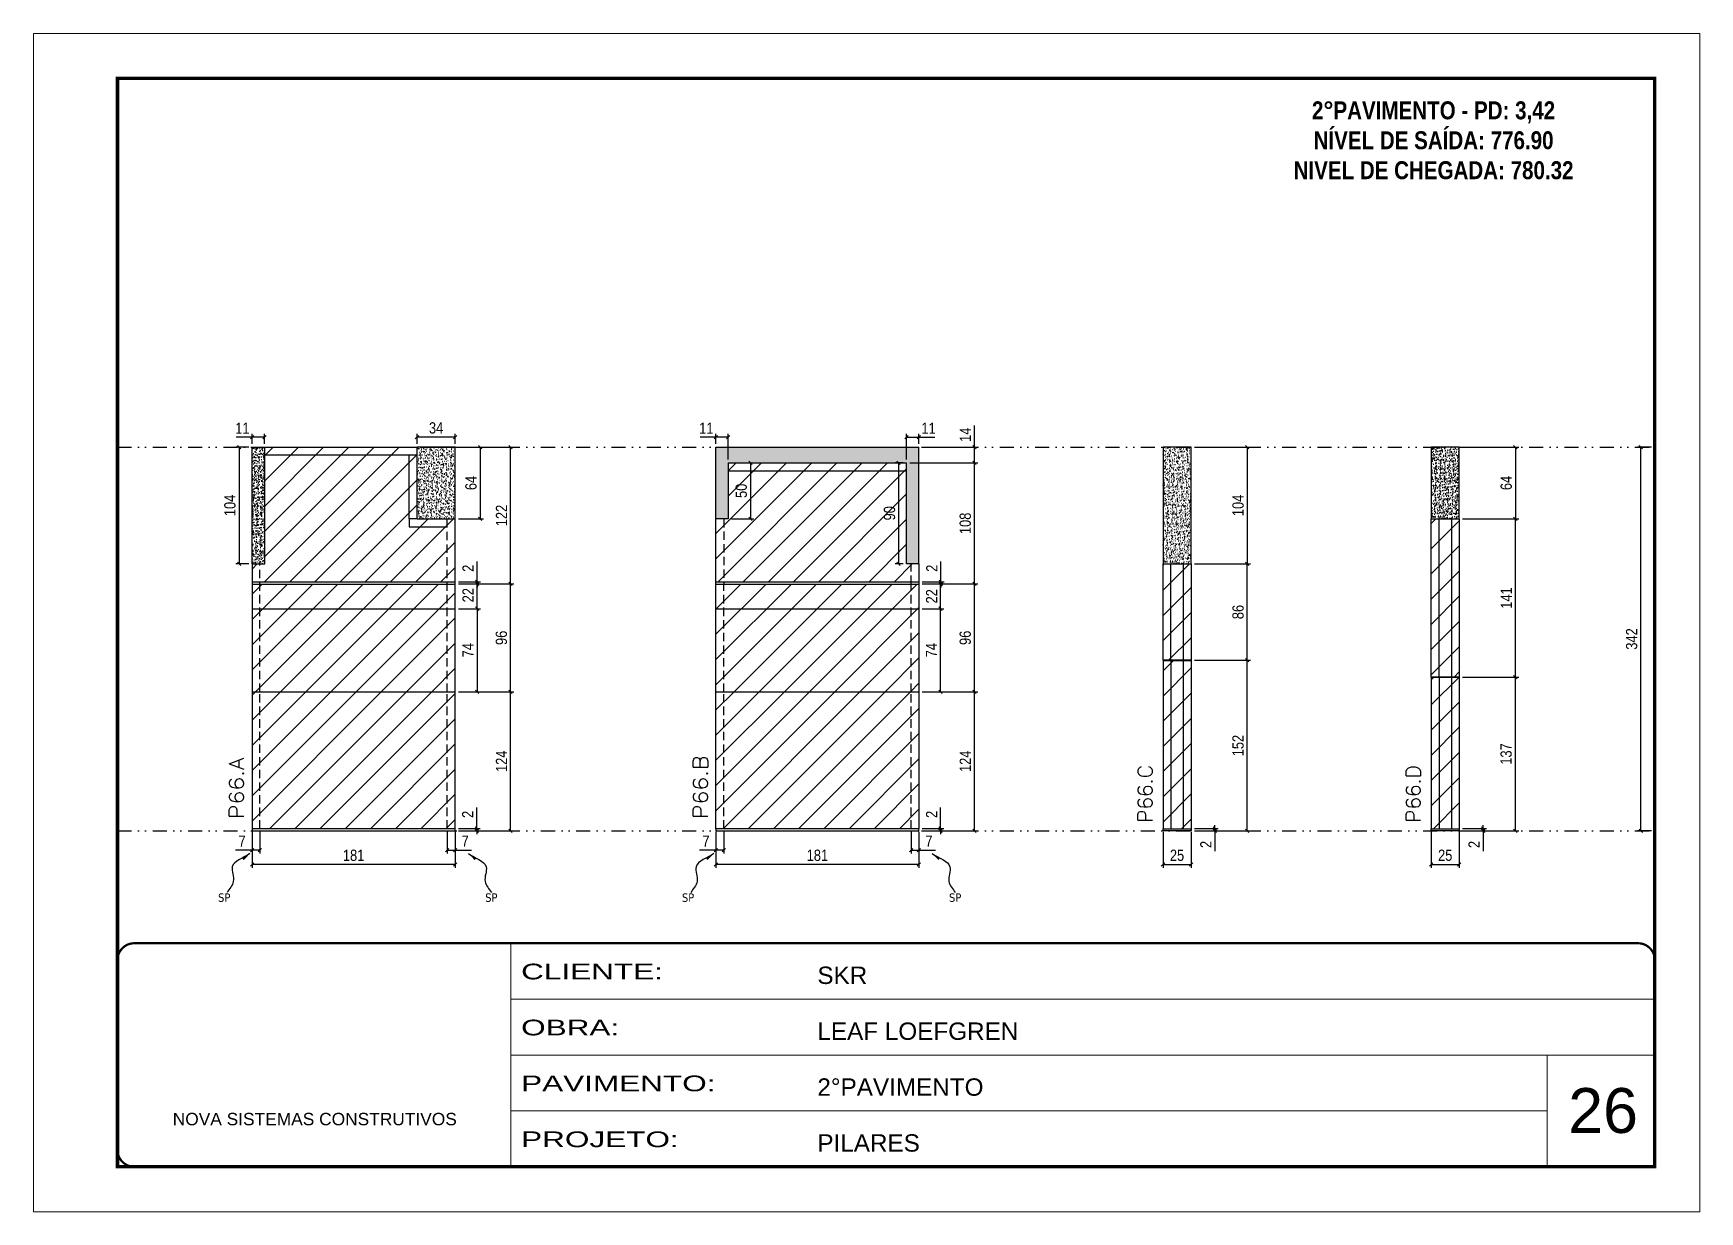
# Model space of a CAD drawing. Extents: x 14400 to 27878, y -21631 to 6985.
# Drawn here: x 16012 to 17497, y -957 to 93 of the extents above; entities that cross this region are included whole.
import ezdxf

# ---------------------------------------------------------------- set-up
doc = ezdxf.new("R2010")
doc.units = 0
for name, pattern in [('CONTINUO', [0]), ('DASHED', [0.75, 0.5, -0.25]), ('DIVIDE2', [0.625, 0.25, -0.125, 0, -0.125, 0, -0.125]), ('HIDDEN', [0.375, 0.25, -0.125])]:
    doc.linetypes.add(name, pattern=pattern)
for name, color, linetype, lineweight in [('CARIMBO', 255, 'Continuous', 9), ('Folhas', 255, 'Continuous', 9), ('Hachura', 251, 'Continuous', 9), ('SARRAFO DE PRESSAO', 251, 'DASHED', 9), ('Texto Seção', 7, 'Continuous', 15)]:
    doc.layers.add(name, color=color, linetype=linetype, lineweight=lineweight)
for name, color, linetype in [('COTA', 241, 'Continuous'), ('NOMENCLATURA', 7, 'Continuous'), ('Nível', 160, 'Continuous'), ('Painéis', 200, 'Continuous'), ('SARR_2.2x7', 40, 'Continuous'), ('Sarrafo de Pressão', 42, 'HIDDEN'), ('texto', 7, 'Continuous')]:
    doc.layers.add(name, color=color, linetype=linetype)
doc.styles.add('ARIAL', font='arial.ttf')
doc.styles.add('COTA TECNICA', font='techl___.ttf', dxfattribs={"height": 10})
doc.styles.add('COTA TECNICA-50', font='techl___.ttf', dxfattribs={"height": 10})
doc.styles.add('REGUA-120', font='ROMANS.shx', dxfattribs={"height": 15})
doc.styles.add('ROMANC', font='techb___.ttf', dxfattribs={"height": 2.5})
doc.styles.get("Standard").update_dxf_attribs({"font": 'arial.ttf'})
doc.styles.add('Tecnologia', font='')
doc.styles.get('Tecnologia').set_extended_font_data('Forgotten Futurist')
doc.dimstyles.new('COTA PAINEL-50', dxfattribs={"dimtxt": 10, "dimasz": 3, "dimexe": 3, "dimexo": 3, "dimgap": 3, "dimtad": 1, "dimdec": 1, "dimzin": 12, "dimdsep": 46, "dimtxsty": 'COTA TECNICA-50', "dimblk1": 'OBLIQUE', "dimblk2": 'OBLIQUE', "dimsah": 1, "dimcen": 0.9, "dimclrd": 4, "dimclre": 4, "dimclrt": 240, "dimadec": 1, "dimazin": 3, "dimtfac": 1, "dimtdec": 1, "dimtmove": 0, "dimatfit": 3, "dimfxl": 1, "dimtolj": 1, "dimtzin": 12, "dimarcsym": 0})
doc.dimstyles.new('PAINEL', dxfattribs={"dimtxt": 10, "dimasz": 3, "dimexe": 3, "dimexo": 3, "dimgap": 3, "dimtad": 1, "dimdec": 1, "dimzin": 12, "dimdsep": 46, "dimtxsty": 'COTA TECNICA', "dimblk1": 'OBLIQUE', "dimblk2": 'OBLIQUE', "dimsah": 1, "dimcen": 0.9, "dimclrd": 4, "dimclre": 4, "dimclrt": 240, "dimadec": 1, "dimazin": 3, "dimtfac": 1, "dimtdec": 1, "dimtmove": 0, "dimatfit": 3, "dimfxl": 1, "dimtolj": 1, "dimtzin": 12, "dimarcsym": 0})
doc.dimstyles.get("Standard").update_dxf_attribs({"dimtxt": 0.18, "dimasz": 0.18, "dimexe": 0.18, "dimexo": 0.0625, "dimgap": 0.09, "dimtad": 0, "dimtih": 1, "dimtoh": 1, "dimdec": 4, "dimzin": 0, "dimdsep": 46, "dimtxsty": 'Standard', "dimcen": 0.09, "dimadec": 0, "dimazin": 0, "dimtfac": 1, "dimtdec": 4, "dimtofl": 0, "dimtmove": 0, "dimatfit": 3, "dimfxl": 1, "dimtolj": 1, "dimtzin": 0, "dimarcsym": 0})
pattern_1 = [(45, (-3183.5, 0), (-11.22532, 11.22532), [])]
pattern_2 = [(50, (0, 2), (5.4655401, -0.4781726), [0.5715, -6.2865]), (355, (0, 2), (-1.0573026, 5.7317054), [0.4572, -5.0292175]), (100.451445, (0.4555, 1.96), (4.4082374, 5.2535326), [0.4857003, -5.3427073]), (46.1842, (0, 3.524), (8.1323712, -1.2612698), [0.85725, -9.42975]), (96.63556, (0.678, 3.419), (7.122124, 7.4227837), [0.7285507, -8.0140682]), (351.18415, (0, 3.524), (7.122124, 7.4227837), [0.685799, -7.543792]), (21, (0.762, 3.143), (4.5484317, -3.067956), [0.5715, -6.2865]), (326, (0.762, 3.143), (1.8540609, 5.525639), [0.4572, -5.0292]), (71.451445, (1.141, 2.8873), (6.4024926, 2.457683), [0.4857003, -5.3426981]), (37.5, (0, 2), (0.0926581, 2.53665117), [0, -4.96824, 0, -5.1054, 0, -5.04825]), (7.5, (0, 2), (2.00458988, 3.00541724), [0, -2.91084, 0, -4.85394, 0, -1.92405]), (327.5, (-1.6993, 2), (4.06771786, -0.17186232), [0, -1.905, 0, -5.9436, 0, -7.8867]), (317.5, (-2.4613, 2), (4.44387544, 0.7627947), [0, -2.4765, 0, -3.94716, 0, -5.6007])]

msp = doc.modelspace()

# ---------------------------------------------------------------- texts
at = {"layer": 'CARIMBO', "style": 'ARIAL'}
msp.add_text('26', height=40, dxfattribs=at).set_placement((17379.83, -886.58))
at = {"layer": 'NOMENCLATURA', "color": 2, "insert": (17259.81, 59.34), "char_height": 16, "attachment_point": 2, "style": 'ROMANC'}
msp.add_mtext_dynamic_manual_height_columns('\\P2°PAVIMENTO - PD: 3,42\\PNÍVEL DE SAÍDA: 776.90\\PNIVEL DE CHEGADA: 780.32', width=432.3511, gutter_width=1, heights=[0], dxfattribs=at)
at = {"layer": 'texto', "color": 0, "char_height": 7.5, "attachment_point": 5}
for insert in [(16182.11, -676.93), (16420.13, -676.93), (16595.44, -676.93), (16833.46, -676.93)]:
    msp.add_mtext('{\\fTahoma|b0|i0|c0|p34;\\C4;SP}', dxfattribs=dict(at, insert=insert))
at = {"layer": 'Texto Seção', "style": 'REGUA-120', "width": 1.1}
for s, p in [('P66.A', (16199.64, -606.68)), ('P66.B', (16612.97, -606.68))]:
    msp.add_text(s, height=13, rotation=90, dxfattribs=at).set_placement(p)
at = {"layer": 'Texto Seção', "char_height": 13, "width": 370.6998, "attachment_point": 7, "rotation": 90, "style": 'REGUA-120'}
for s, insert in [('P66.C', (17009.29, -610.03)), ('P66.D', (17248.29, -610.03))]:
    msp.add_mtext(s, dxfattribs=dict(at, insert=insert))

# ---------------------------------------------------------------- blocks, each defined once
blk = doc.blocks.new('9999999999')
at = {"color": 30, "linetype": 'CONTINUO'}
for p, q in [((98564.6, 34230.2), (98564.6, 34429.4)), ((98564.6, 34379.6), (99584, 34379.6)), ((98564.6, 34329.8), (99488, 34329.8)), ((99584, 34329.8), (99488, 34329.8)), ((99488, 34329.8), (99488, 34230.2)), ((98564.6, 34280), (99488, 34280))]:
    blk.add_line(p, q, dxfattribs=at)
at = {"color": 30, "linetype": 'CONTINUO', "const_width": 2}
blk.add_lwpolyline([(99584, 34230.2), (99584, 34414.4, 0.414214), (99569, 34429.4), (98229, 34429.4, 0.414214), (98214, 34414.4), (98214, 34245.2, 0.414214), (98229, 34230.2), (99584, 34230.2)], format="xyb", dxfattribs=at)
at = {"layer": 'Folhas'}
blk.add_lwpolyline([(98139, 34190.2), (99624, 34190.2), (99624, 35240.2), (98139, 35240.2)], close=True, dxfattribs=at)
at = {"layer": 'Folhas', "color": 30, "const_width": 3}
blk.add_lwpolyline([(98214, 34230.2), (99584, 34230.2), (99584, 35200.2), (98214, 35200.2)], close=True, dxfattribs=at)
at = {"color": 7, "linetype": 'Continuous', "ltscale": 5, "style": 'ARIAL'}
for s, height, p in [('SKR', 15.48, (98837.7, 34393.1)), ('LEAF LOEFGREN', 15.483, (98837.7, 34343.3)), ('2°PAVIMENTO', 15.483, (98837.7, 34293.5)), ('NOVA SISTEMAS CONSTRUTIVOS', 11.059, (98263.2, 34267.2)), ('PILARES', 15.48, (98837.7, 34243.7))]:
    blk.add_text(s, height=height, dxfattribs=at).set_placement(p)
at = {"layer": 'Folhas', "color": 7, "style": 'Tecnologia', "width": 1.5}
for s, p in [('CLIENTE:', (98573.7, 34397.2)), ('OBRA:', (98573.7, 34347.3)), ('PAVIMENTO:', (98573.7, 34297.5)), ('PROJETO:', (98573.7, 34247.7))]:
    blk.add_text(s, height=14, dxfattribs=at).set_placement(p)
blk = doc.blocks.new('_Oblique')
at = {"color": 0, "linetype": 'ByBlock', "lineweight": -2}
blk.add_line((-0.5, -0.5), (0.5, 0.5), dxfattribs=at)
blk = doc.blocks.new('*D976')
at = {"layer": 'COTA', "color": 4, "lineweight": -2, "transparency": 16777216}
for p, q in [((16206.9, -618.4), (16206.9, -650.3)), ((16387.9, -618.4), (16387.9, -650.3)), ((16387.9, -647.3), (16206.9, -647.3))]:
    blk.add_line(p, q, dxfattribs=at)
at = {"layer": 'Defpoints', "color": 0, "transparency": 16777216}
for p in [(16206.9, -615.4), (16387.9, -615.4), (16206.9, -647.3)]:
    blk.add_point(p, dxfattribs=at)
at = {"layer": 'COTA', "color": 4, "lineweight": -2, "transparency": 16777216, "xscale": 3, "yscale": 3, "zscale": 3, "rotation": 180}
blk.add_blockref('_Oblique', (16206.9, -647.3), dxfattribs=at)
at = {"layer": 'COTA', "color": 4, "lineweight": -2, "transparency": 16777216, "xscale": 3, "yscale": 3, "zscale": 3}
blk.add_blockref('_Oblique', (16387.9, -647.3), dxfattribs=at)
at = {"layer": 'COTA', "color": 240, "transparency": 16777216, "insert": (16297.4, -639.2), "char_height": 10, "attachment_point": 5, "style": 'COTA TECNICA'}
blk.add_mtext('\\A1;181', dxfattribs=at)
blk = doc.blocks.new('*D977')
at = {"layer": 'COTA', "color": 4, "lineweight": -2, "transparency": 16777216}
for p, q in [((16380.9, -618.4), (16380.9, -637.7)), ((16387.9, -620.4), (16387.9, -637.7)), ((16380.9, -634.7), (16387.9, -634.7)), ((16387.9, -634.7), (16402.6, -634.7))]:
    blk.add_line(p, q, dxfattribs=at)
at = {"layer": 'Defpoints', "color": 0, "transparency": 16777216}
for p in [(16380.9, -615.4), (16387.9, -617.4), (16387.9, -634.7)]:
    blk.add_point(p, dxfattribs=at)
at = {"layer": 'COTA', "color": 4, "lineweight": -2, "transparency": 16777216, "xscale": 3, "yscale": 3, "zscale": 3, "rotation": 180}
blk.add_blockref('_Oblique', (16380.9, -634.7), dxfattribs=at)
at = {"layer": 'COTA', "color": 4, "lineweight": -2, "transparency": 16777216, "xscale": 3, "yscale": 3, "zscale": 3}
blk.add_blockref('_Oblique', (16387.9, -634.7), dxfattribs=at)
at = {"layer": 'COTA', "color": 240, "transparency": 16777216, "insert": (16396.8, -626.6), "char_height": 10, "attachment_point": 5, "style": 'COTA TECNICA-50'}
blk.add_mtext('\\A1;7', dxfattribs=at)
blk = doc.blocks.new('*D978')
at = {"layer": 'COTA', "color": 4, "lineweight": -2, "transparency": 16777216}
for p, q in [((16206.9, -620.4), (16206.9, -637.7)), ((16213.9, -618.4), (16213.9, -637.7)), ((16206.9, -634.7), (16192.2, -634.7)), ((16213.9, -634.7), (16206.9, -634.7))]:
    blk.add_line(p, q, dxfattribs=at)
at = {"layer": 'Defpoints', "color": 0, "transparency": 16777216}
for p in [(16206.9, -617.4), (16213.9, -615.4), (16206.9, -634.7)]:
    blk.add_point(p, dxfattribs=at)
at = {"layer": 'COTA', "color": 4, "lineweight": -2, "transparency": 16777216, "xscale": 3, "yscale": 3, "zscale": 3, "rotation": 180}
blk.add_blockref('_Oblique', (16206.9, -634.7), dxfattribs=at)
at = {"layer": 'COTA', "color": 4, "lineweight": -2, "transparency": 16777216, "xscale": 3, "yscale": 3, "zscale": 3}
blk.add_blockref('_Oblique', (16213.9, -634.7), dxfattribs=at)
at = {"layer": 'COTA', "color": 240, "transparency": 16777216, "insert": (16198, -626.6), "char_height": 10, "attachment_point": 5, "style": 'COTA TECNICA-50'}
blk.add_mtext('\\A1;7', dxfattribs=at)
blk = doc.blocks.new('*D979')
at = {"layer": 'COTA', "color": 4, "lineweight": -2, "transparency": 16777216}
for p, q in [((16407.1, -615.4), (16407.1, -596.6)), ((16390.9, -615.4), (16410.1, -615.4)), ((16390.9, -617.4), (16410.1, -617.4)), ((16407.1, -617.4), (16407.1, -615.4)), ((16407.1, -617.4), (16407.1, -620.4))]:
    blk.add_line(p, q, dxfattribs=at)
at = {"layer": 'Defpoints', "color": 0, "transparency": 16777216}
for p in [(16387.9, -615.4), (16387.9, -617.4), (16407.1, -617.4)]:
    blk.add_point(p, dxfattribs=at)
at = {"layer": 'COTA', "color": 4, "lineweight": -2, "transparency": 16777216, "xscale": 3, "yscale": 3, "zscale": 3}
for p, rotation in [((16407.1, -615.4), 270), ((16407.1, -617.4), 90)]:
    blk.add_blockref('_Oblique', p, dxfattribs=dict(at, rotation=rotation))
at = {"layer": 'COTA', "color": 240, "transparency": 16777216, "insert": (16399.1, -602.7), "char_height": 10, "attachment_point": 5, "rotation": 90, "style": 'COTA TECNICA-50'}
blk.add_mtext('\\A1;2', dxfattribs=at)
blk = doc.blocks.new('*D1002')
at = {"layer": 'COTA', "color": 4, "linetype": 'ByBlock', "lineweight": -2, "transparency": 16777216}
for p, q in [((16390.9, -493.4), (16440.3, -493.4)), ((16437.3, -617.4), (16437.3, -493.4)), ((16390.9, -617.4), (16440.3, -617.4))]:
    blk.add_line(p, q, dxfattribs=at)
at = {"layer": 'Defpoints', "color": 0, "linetype": 'ByBlock', "transparency": 16777216}
for p in [(16387.9, -493.4), (16437.3, -493.4), (16387.9, -617.4)]:
    blk.add_point(p, dxfattribs=at)
at = {"layer": 'COTA', "color": 4, "linetype": 'ByBlock', "lineweight": -2, "transparency": 16777216, "xscale": 3, "yscale": 3, "zscale": 3}
for p, rotation in [((16437.3, -493.4), 90), ((16437.3, -617.4), 270)]:
    blk.add_blockref('_Oblique', p, dxfattribs=dict(at, rotation=rotation))
at = {"layer": 'COTA', "color": 240, "linetype": 'ByBlock', "transparency": 16777216, "insert": (16429.2, -555.4), "char_height": 10, "attachment_point": 5, "rotation": 90, "style": 'COTA TECNICA'}
blk.add_mtext('\\A1;124', dxfattribs=at)
blk = doc.blocks.new('*D1003')
at = {"layer": 'COTA', "color": 4, "linetype": 'ByBlock', "lineweight": -2, "transparency": 16777216}
for p, q in [((16390.9, -493.4), (16440.3, -493.4)), ((16437.3, -617.4), (16437.3, -493.4)), ((16390.9, -617.4), (16440.3, -617.4))]:
    blk.add_line(p, q, dxfattribs=at)
at = {"layer": 'Defpoints', "color": 0, "linetype": 'ByBlock', "transparency": 16777216}
for p in [(16387.9, -493.4), (16437.3, -493.4), (16387.9, -617.4)]:
    blk.add_point(p, dxfattribs=at)
at = {"layer": 'COTA', "color": 4, "linetype": 'ByBlock', "lineweight": -2, "transparency": 16777216, "xscale": 3, "yscale": 3, "zscale": 3}
for p, rotation in [((16437.3, -493.4), 90), ((16437.3, -617.4), 270)]:
    blk.add_blockref('_Oblique', p, dxfattribs=dict(at, rotation=rotation))
at = {"layer": 'COTA', "color": 240, "linetype": 'ByBlock', "transparency": 16777216, "insert": (16429.2, -555.4), "char_height": 10, "attachment_point": 5, "rotation": 90, "style": 'COTA TECNICA'}
blk.add_mtext('\\A1;124', dxfattribs=at)
blk = doc.blocks.new('*D980')
at = {"layer": 'COTA', "color": 4, "lineweight": -2, "transparency": 16777216}
for p, q in [((17018.7, -618.4), (17018.7, -650.3)), ((17043.7, -618.4), (17043.7, -650.3)), ((17018.7, -647.3), (17043.7, -647.3))]:
    blk.add_line(p, q, dxfattribs=at)
at = {"layer": 'Defpoints', "color": 0, "transparency": 16777216}
for p in [(17018.7, -615.4), (17043.7, -615.4), (17043.7, -647.3)]:
    blk.add_point(p, dxfattribs=at)
at = {"layer": 'COTA', "color": 4, "lineweight": -2, "transparency": 16777216, "xscale": 3, "yscale": 3, "zscale": 3, "rotation": 180}
blk.add_blockref('_Oblique', (17018.7, -647.3), dxfattribs=at)
at = {"layer": 'COTA', "color": 4, "lineweight": -2, "transparency": 16777216, "xscale": 3, "yscale": 3, "zscale": 3}
blk.add_blockref('_Oblique', (17043.7, -647.3), dxfattribs=at)
at = {"layer": 'COTA', "color": 240, "transparency": 16777216, "insert": (17031.2, -639.2), "char_height": 10, "attachment_point": 5, "style": 'COTA TECNICA'}
blk.add_mtext('\\A1;25', dxfattribs=at)
blk = doc.blocks.new('*D981')
at = {"layer": 'COTA', "color": 4, "lineweight": -2, "transparency": 16777216}
for p, q in [((17046.7, -615.4), (17067.9, -615.4)), ((17046.7, -617.4), (17067.9, -617.4)), ((17064.9, -615.4), (17064.9, -612.4)), ((17064.9, -615.4), (17064.9, -617.4)), ((17064.9, -617.4), (17064.9, -635.6))]:
    blk.add_line(p, q, dxfattribs=at)
at = {"layer": 'Defpoints', "color": 0, "transparency": 16777216}
for p in [(17043.7, -615.4), (17043.7, -617.4), (17064.9, -615.4)]:
    blk.add_point(p, dxfattribs=at)
at = {"layer": 'COTA', "color": 4, "lineweight": -2, "transparency": 16777216, "xscale": 3, "yscale": 3, "zscale": 3}
for p, rotation in [((17064.9, -615.4), 270), ((17064.9, -617.4), 90)]:
    blk.add_blockref('_Oblique', p, dxfattribs=dict(at, rotation=rotation))
at = {"layer": 'COTA', "color": 240, "transparency": 16777216, "insert": (17056.9, -629.5), "char_height": 10, "attachment_point": 5, "rotation": 90, "style": 'COTA TECNICA-50'}
blk.add_mtext('\\A1;2', dxfattribs=at)
blk = doc.blocks.new('*D1004')
at = {"layer": 'COTA', "color": 4, "linetype": 'ByBlock', "lineweight": -2, "transparency": 16777216}
for p, q in [((17046.7, -275.4), (17096.7, -275.4)), ((17093.7, -275.4), (17093.7, -379.4)), ((17046.7, -379.4), (17096.7, -379.4))]:
    blk.add_line(p, q, dxfattribs=at)
at = {"layer": 'Defpoints', "color": 0, "linetype": 'ByBlock', "transparency": 16777216}
for p in [(17043.7, -275.4), (17043.7, -379.4), (17093.7, -379.4)]:
    blk.add_point(p, dxfattribs=at)
at = {"layer": 'COTA', "color": 4, "linetype": 'ByBlock', "lineweight": -2, "transparency": 16777216, "xscale": 3, "yscale": 3, "zscale": 3}
for p, rotation in [((17093.7, -275.4), 90), ((17093.7, -379.4), 270)]:
    blk.add_blockref('_Oblique', p, dxfattribs=dict(at, rotation=rotation))
at = {"layer": 'COTA', "color": 240, "linetype": 'ByBlock', "transparency": 16777216, "insert": (17085.6, -327.4), "char_height": 10, "attachment_point": 5, "rotation": 90, "style": 'COTA TECNICA'}
blk.add_mtext('\\A1;104', dxfattribs=at)
blk = doc.blocks.new('*D982')
at = {"layer": 'COTA', "color": 4, "lineweight": -2, "transparency": 16777216}
for p, q in [((17046.7, -465.4), (17096.7, -465.4)), ((17093.7, -617.4), (17093.7, -465.4)), ((17046.7, -617.4), (17096.7, -617.4))]:
    blk.add_line(p, q, dxfattribs=at)
at = {"layer": 'Defpoints', "color": 0, "transparency": 16777216}
for p in [(17043.7, -465.4), (17093.7, -465.4), (17043.7, -617.4)]:
    blk.add_point(p, dxfattribs=at)
at = {"layer": 'COTA', "color": 4, "lineweight": -2, "transparency": 16777216, "xscale": 3, "yscale": 3, "zscale": 3}
for p, rotation in [((17093.7, -465.4), 90), ((17093.7, -617.4), 270)]:
    blk.add_blockref('_Oblique', p, dxfattribs=dict(at, rotation=rotation))
at = {"layer": 'COTA', "color": 240, "transparency": 16777216, "insert": (17085.6, -541.4), "char_height": 10, "attachment_point": 5, "rotation": 90, "style": 'COTA TECNICA-50'}
blk.add_mtext('\\A1;152', dxfattribs=at)
blk = doc.blocks.new('*D983')
at = {"layer": 'COTA', "color": 4, "lineweight": -2, "transparency": 16777216}
for p, q in [((16620.2, -618.4), (16620.2, -650.3)), ((16801.2, -618.4), (16801.2, -650.3)), ((16801.2, -647.3), (16620.2, -647.3))]:
    blk.add_line(p, q, dxfattribs=at)
at = {"layer": 'Defpoints', "color": 0, "transparency": 16777216}
for p in [(16620.2, -615.4), (16801.2, -615.4), (16620.2, -647.3)]:
    blk.add_point(p, dxfattribs=at)
at = {"layer": 'COTA', "color": 4, "lineweight": -2, "transparency": 16777216, "xscale": 3, "yscale": 3, "zscale": 3, "rotation": 180}
blk.add_blockref('_Oblique', (16620.2, -647.3), dxfattribs=at)
at = {"layer": 'COTA', "color": 4, "lineweight": -2, "transparency": 16777216, "xscale": 3, "yscale": 3, "zscale": 3}
blk.add_blockref('_Oblique', (16801.2, -647.3), dxfattribs=at)
at = {"layer": 'COTA', "color": 240, "transparency": 16777216, "insert": (16710.7, -639.2), "char_height": 10, "attachment_point": 5, "style": 'COTA TECNICA'}
blk.add_mtext('\\A1;181', dxfattribs=at)
blk = doc.blocks.new('*D984')
at = {"layer": 'COTA', "color": 4, "lineweight": -2, "transparency": 16777216}
for p, q in [((16794.2, -618.4), (16794.2, -637.7)), ((16801.2, -620.4), (16801.2, -637.7)), ((16794.2, -634.7), (16801.2, -634.7)), ((16801.2, -634.7), (16815.9, -634.7))]:
    blk.add_line(p, q, dxfattribs=at)
at = {"layer": 'Defpoints', "color": 0, "transparency": 16777216}
for p in [(16794.2, -615.4), (16801.2, -617.4), (16801.2, -634.7)]:
    blk.add_point(p, dxfattribs=at)
at = {"layer": 'COTA', "color": 4, "lineweight": -2, "transparency": 16777216, "xscale": 3, "yscale": 3, "zscale": 3, "rotation": 180}
blk.add_blockref('_Oblique', (16794.2, -634.7), dxfattribs=at)
at = {"layer": 'COTA', "color": 4, "lineweight": -2, "transparency": 16777216, "xscale": 3, "yscale": 3, "zscale": 3}
blk.add_blockref('_Oblique', (16801.2, -634.7), dxfattribs=at)
at = {"layer": 'COTA', "color": 240, "transparency": 16777216, "insert": (16810.1, -626.6), "char_height": 10, "attachment_point": 5, "style": 'COTA TECNICA-50'}
blk.add_mtext('\\A1;7', dxfattribs=at)
blk = doc.blocks.new('*D985')
at = {"layer": 'COTA', "color": 4, "lineweight": -2, "transparency": 16777216}
for p, q in [((16620.2, -620.4), (16620.2, -637.7)), ((16627.2, -618.4), (16627.2, -637.7)), ((16620.2, -634.7), (16605.5, -634.7)), ((16627.2, -634.7), (16620.2, -634.7))]:
    blk.add_line(p, q, dxfattribs=at)
at = {"layer": 'Defpoints', "color": 0, "transparency": 16777216}
for p in [(16620.2, -617.4), (16627.2, -615.4), (16620.2, -634.7)]:
    blk.add_point(p, dxfattribs=at)
at = {"layer": 'COTA', "color": 4, "lineweight": -2, "transparency": 16777216, "xscale": 3, "yscale": 3, "zscale": 3, "rotation": 180}
blk.add_blockref('_Oblique', (16620.2, -634.7), dxfattribs=at)
at = {"layer": 'COTA', "color": 4, "lineweight": -2, "transparency": 16777216, "xscale": 3, "yscale": 3, "zscale": 3}
blk.add_blockref('_Oblique', (16627.2, -634.7), dxfattribs=at)
at = {"layer": 'COTA', "color": 240, "transparency": 16777216, "insert": (16611.4, -626.6), "char_height": 10, "attachment_point": 5, "style": 'COTA TECNICA-50'}
blk.add_mtext('\\A1;7', dxfattribs=at)
blk = doc.blocks.new('*D986')
at = {"layer": 'COTA', "color": 4, "lineweight": -2, "transparency": 16777216}
for p, q in [((16820.5, -615.4), (16820.5, -596.6)), ((16804.2, -615.4), (16823.5, -615.4)), ((16804.2, -617.4), (16823.5, -617.4)), ((16820.5, -617.4), (16820.5, -615.4)), ((16820.5, -617.4), (16820.5, -620.4))]:
    blk.add_line(p, q, dxfattribs=at)
at = {"layer": 'Defpoints', "color": 0, "transparency": 16777216}
for p in [(16801.2, -615.4), (16801.2, -617.4), (16820.5, -617.4)]:
    blk.add_point(p, dxfattribs=at)
at = {"layer": 'COTA', "color": 4, "lineweight": -2, "transparency": 16777216, "xscale": 3, "yscale": 3, "zscale": 3}
for p, rotation in [((16820.5, -615.4), 270), ((16820.5, -617.4), 90)]:
    blk.add_blockref('_Oblique', p, dxfattribs=dict(at, rotation=rotation))
at = {"layer": 'COTA', "color": 240, "transparency": 16777216, "insert": (16812.5, -602.7), "char_height": 10, "attachment_point": 5, "rotation": 90, "style": 'COTA TECNICA-50'}
blk.add_mtext('\\A1;2', dxfattribs=at)
blk = doc.blocks.new('*D1005')
at = {"layer": 'COTA', "color": 4, "linetype": 'ByBlock', "lineweight": -2, "transparency": 16777216}
for p, q in [((16804.2, -493.4), (16853.6, -493.4)), ((16850.6, -617.4), (16850.6, -493.4)), ((16804.2, -617.4), (16853.6, -617.4))]:
    blk.add_line(p, q, dxfattribs=at)
at = {"layer": 'Defpoints', "color": 0, "linetype": 'ByBlock', "transparency": 16777216}
for p in [(16801.2, -493.4), (16850.6, -493.4), (16801.2, -617.4)]:
    blk.add_point(p, dxfattribs=at)
at = {"layer": 'COTA', "color": 4, "linetype": 'ByBlock', "lineweight": -2, "transparency": 16777216, "xscale": 3, "yscale": 3, "zscale": 3}
for p, rotation in [((16850.6, -493.4), 90), ((16850.6, -617.4), 270)]:
    blk.add_blockref('_Oblique', p, dxfattribs=dict(at, rotation=rotation))
at = {"layer": 'COTA', "color": 240, "linetype": 'ByBlock', "transparency": 16777216, "insert": (16842.5, -555.4), "char_height": 10, "attachment_point": 5, "rotation": 90, "style": 'COTA TECNICA'}
blk.add_mtext('\\A1;124', dxfattribs=at)
blk = doc.blocks.new('*D1006')
at = {"layer": 'COTA', "color": 4, "linetype": 'ByBlock', "lineweight": -2, "transparency": 16777216}
for p, q in [((16804.2, -493.4), (16853.6, -493.4)), ((16850.6, -617.4), (16850.6, -493.4)), ((16804.2, -617.4), (16853.6, -617.4))]:
    blk.add_line(p, q, dxfattribs=at)
at = {"layer": 'Defpoints', "color": 0, "linetype": 'ByBlock', "transparency": 16777216}
for p in [(16801.2, -493.4), (16850.6, -493.4), (16801.2, -617.4)]:
    blk.add_point(p, dxfattribs=at)
at = {"layer": 'COTA', "color": 4, "linetype": 'ByBlock', "lineweight": -2, "transparency": 16777216, "xscale": 3, "yscale": 3, "zscale": 3}
for p, rotation in [((16850.6, -493.4), 90), ((16850.6, -617.4), 270)]:
    blk.add_blockref('_Oblique', p, dxfattribs=dict(at, rotation=rotation))
at = {"layer": 'COTA', "color": 240, "linetype": 'ByBlock', "transparency": 16777216, "insert": (16842.5, -555.4), "char_height": 10, "attachment_point": 5, "rotation": 90, "style": 'COTA TECNICA'}
blk.add_mtext('\\A1;124', dxfattribs=at)
blk = doc.blocks.new('*D1007')
at = {"layer": 'COTA', "color": 4, "lineweight": -2, "transparency": 16777216}
for p, q in [((16203.9, -275.4), (16192.3, -275.4)), ((16195.3, -275.4), (16195.3, -379.4)), ((16203.9, -379.4), (16192.3, -379.4))]:
    blk.add_line(p, q, dxfattribs=at)
at = {"layer": 'Defpoints', "color": 0, "transparency": 16777216}
for p in [(16206.9, -275.4), (16195.3, -379.4), (16206.9, -379.4)]:
    blk.add_point(p, dxfattribs=at)
at = {"layer": 'COTA', "color": 4, "lineweight": -2, "transparency": 16777216, "xscale": 3, "yscale": 3, "zscale": 3}
for p, rotation in [((16195.3, -275.4), 90), ((16195.3, -379.4), 270)]:
    blk.add_blockref('_Oblique', p, dxfattribs=dict(at, rotation=rotation))
at = {"layer": 'COTA', "color": 240, "transparency": 16777216, "insert": (16187.2, -327.4), "char_height": 10, "attachment_point": 5, "rotation": 90, "style": 'COTA TECNICA'}
blk.add_mtext('\\A1;104', dxfattribs=at)
blk = doc.blocks.new('*D1008')
at = {"layer": 'COTA', "color": 4, "lineweight": -2, "transparency": 16777216}
for p, q in [((16353.9, -272.4), (16353.9, -263.7)), ((16387.9, -266.7), (16353.9, -266.7)), ((16387.9, -272.4), (16387.9, -263.7))]:
    blk.add_line(p, q, dxfattribs=at)
at = {"layer": 'Defpoints', "color": 0, "transparency": 16777216}
for p in [(16353.9, -266.7), (16353.9, -275.4), (16387.9, -275.4)]:
    blk.add_point(p, dxfattribs=at)
at = {"layer": 'COTA', "color": 4, "lineweight": -2, "transparency": 16777216, "xscale": 3, "yscale": 3, "zscale": 3, "rotation": 180}
blk.add_blockref('_Oblique', (16353.9, -266.7), dxfattribs=at)
at = {"layer": 'COTA', "color": 4, "lineweight": -2, "transparency": 16777216, "xscale": 3, "yscale": 3, "zscale": 3}
blk.add_blockref('_Oblique', (16387.9, -266.7), dxfattribs=at)
at = {"layer": 'COTA', "color": 240, "transparency": 16777216, "insert": (16370.9, -258.4), "char_height": 10, "attachment_point": 5, "style": 'COTA TECNICA'}
blk.add_mtext('\\A1;34', dxfattribs=at)
blk = doc.blocks.new('*D1009')
at = {"layer": 'COTA', "color": 4, "lineweight": -2, "transparency": 16777216}
for p, q in [((16390.9, -397.4), (16440.3, -397.4)), ((16437.3, -493.4), (16437.3, -397.4)), ((16390.9, -493.4), (16440.3, -493.4))]:
    blk.add_line(p, q, dxfattribs=at)
at = {"layer": 'Defpoints', "color": 0, "transparency": 16777216}
for p in [(16387.9, -397.4), (16437.3, -397.4), (16387.9, -493.4)]:
    blk.add_point(p, dxfattribs=at)
at = {"layer": 'COTA', "color": 4, "lineweight": -2, "transparency": 16777216, "xscale": 3, "yscale": 3, "zscale": 3}
for p, rotation in [((16437.3, -397.4), 90), ((16437.3, -493.4), 270)]:
    blk.add_blockref('_Oblique', p, dxfattribs=dict(at, rotation=rotation))
at = {"layer": 'COTA', "color": 240, "transparency": 16777216, "insert": (16429.1, -445.4), "char_height": 10, "attachment_point": 5, "rotation": 90, "style": 'COTA TECNICA'}
blk.add_mtext('\\A1;96', dxfattribs=at)
blk = doc.blocks.new('*D987')
at = {"layer": 'COTA', "color": 4, "lineweight": -2, "transparency": 16777216}
for p, q in [((17257.7, -618.4), (17257.7, -650.3)), ((17282.7, -618.4), (17282.7, -650.3)), ((17257.7, -647.3), (17282.7, -647.3))]:
    blk.add_line(p, q, dxfattribs=at)
at = {"layer": 'Defpoints', "color": 0, "transparency": 16777216}
for p in [(17257.7, -615.4), (17282.7, -615.4), (17282.7, -647.3)]:
    blk.add_point(p, dxfattribs=at)
at = {"layer": 'COTA', "color": 4, "lineweight": -2, "transparency": 16777216, "xscale": 3, "yscale": 3, "zscale": 3, "rotation": 180}
blk.add_blockref('_Oblique', (17257.7, -647.3), dxfattribs=at)
at = {"layer": 'COTA', "color": 4, "lineweight": -2, "transparency": 16777216, "xscale": 3, "yscale": 3, "zscale": 3}
blk.add_blockref('_Oblique', (17282.7, -647.3), dxfattribs=at)
at = {"layer": 'COTA', "color": 240, "transparency": 16777216, "insert": (17270.2, -639.2), "char_height": 10, "attachment_point": 5, "style": 'COTA TECNICA'}
blk.add_mtext('\\A1;25', dxfattribs=at)
blk = doc.blocks.new('*D988')
at = {"layer": 'COTA', "color": 4, "lineweight": -2, "transparency": 16777216}
for p, q in [((17285.7, -615.4), (17306.9, -615.4)), ((17285.7, -617.4), (17306.9, -617.4)), ((17303.9, -615.4), (17303.9, -612.4)), ((17303.9, -615.4), (17303.9, -617.4)), ((17303.9, -617.4), (17303.9, -635.6))]:
    blk.add_line(p, q, dxfattribs=at)
at = {"layer": 'Defpoints', "color": 0, "transparency": 16777216}
for p in [(17282.7, -615.4), (17282.7, -617.4), (17303.9, -615.4)]:
    blk.add_point(p, dxfattribs=at)
at = {"layer": 'COTA', "color": 4, "lineweight": -2, "transparency": 16777216, "xscale": 3, "yscale": 3, "zscale": 3}
for p, rotation in [((17303.9, -615.4), 270), ((17303.9, -617.4), 90)]:
    blk.add_blockref('_Oblique', p, dxfattribs=dict(at, rotation=rotation))
at = {"layer": 'COTA', "color": 240, "transparency": 16777216, "insert": (17295.9, -629.5), "char_height": 10, "attachment_point": 5, "rotation": 90, "style": 'COTA TECNICA-50'}
blk.add_mtext('\\A1;2', dxfattribs=at)
blk = doc.blocks.new('*D1010')
at = {"layer": 'COTA', "color": 4, "linetype": 'ByBlock', "lineweight": -2, "transparency": 16777216}
for p, q in [((17285.7, -275.4), (17335.7, -275.4)), ((17332.7, -275.4), (17332.7, -339.4)), ((17285.7, -339.4), (17335.7, -339.4))]:
    blk.add_line(p, q, dxfattribs=at)
at = {"layer": 'Defpoints', "color": 0, "linetype": 'ByBlock', "transparency": 16777216}
for p in [(17282.7, -275.4), (17282.7, -339.4), (17332.7, -339.4)]:
    blk.add_point(p, dxfattribs=at)
at = {"layer": 'COTA', "color": 4, "linetype": 'ByBlock', "lineweight": -2, "transparency": 16777216, "xscale": 3, "yscale": 3, "zscale": 3}
for p, rotation in [((17332.7, -275.4), 90), ((17332.7, -339.4), 270)]:
    blk.add_blockref('_Oblique', p, dxfattribs=dict(at, rotation=rotation))
at = {"layer": 'COTA', "color": 240, "linetype": 'ByBlock', "transparency": 16777216, "insert": (17324.6, -307.4), "char_height": 10, "attachment_point": 5, "rotation": 90, "style": 'COTA TECNICA'}
blk.add_mtext('\\A1;64', dxfattribs=at)
blk = doc.blocks.new('*D989')
at = {"layer": 'COTA', "color": 4, "lineweight": -2, "transparency": 16777216}
for p, q in [((17285.7, -480.4), (17335.7, -480.4)), ((17332.7, -617.4), (17332.7, -480.4)), ((17285.7, -617.4), (17335.7, -617.4))]:
    blk.add_line(p, q, dxfattribs=at)
at = {"layer": 'Defpoints', "color": 0, "transparency": 16777216}
for p in [(17282.7, -480.4), (17332.7, -480.4), (17282.7, -617.4)]:
    blk.add_point(p, dxfattribs=at)
at = {"layer": 'COTA', "color": 4, "lineweight": -2, "transparency": 16777216, "xscale": 3, "yscale": 3, "zscale": 3}
for p, rotation in [((17332.7, -480.4), 90), ((17332.7, -617.4), 270)]:
    blk.add_blockref('_Oblique', p, dxfattribs=dict(at, rotation=rotation))
at = {"layer": 'COTA', "color": 240, "transparency": 16777216, "insert": (17324.5, -548.9), "char_height": 10, "attachment_point": 5, "rotation": 90, "style": 'COTA TECNICA-50'}
blk.add_mtext('\\A1;137', dxfattribs=at)
blk = doc.blocks.new('*D1013')
at = {"layer": 'COTA', "color": 4, "lineweight": -2, "transparency": 16777216}
for p, q in [((17285.7, -339.4), (17335.7, -339.4)), ((17332.7, -480.4), (17332.7, -339.4)), ((17285.7, -480.4), (17335.7, -480.4))]:
    blk.add_line(p, q, dxfattribs=at)
at = {"layer": 'Defpoints', "color": 0, "transparency": 16777216}
for p in [(17282.7, -339.4), (17332.7, -339.4), (17282.7, -480.4)]:
    blk.add_point(p, dxfattribs=at)
at = {"layer": 'COTA', "color": 4, "lineweight": -2, "transparency": 16777216, "xscale": 3, "yscale": 3, "zscale": 3}
for p, rotation in [((17332.7, -339.4), 90), ((17332.7, -480.4), 270)]:
    blk.add_blockref('_Oblique', p, dxfattribs=dict(at, rotation=rotation))
at = {"layer": 'COTA', "color": 240, "transparency": 16777216, "insert": (17324.7, -409.9), "char_height": 10, "attachment_point": 5, "rotation": 90, "style": 'COTA TECNICA'}
blk.add_mtext('\\A1;141', dxfattribs=at)
blk = doc.blocks.new('*D1014')
at = {"layer": 'COTA', "color": 4, "lineweight": -2, "transparency": 16777216}
for p, q in [((17046.7, -379.4), (17096.7, -379.4)), ((17093.7, -465.4), (17093.7, -379.4)), ((17046.7, -465.4), (17096.7, -465.4))]:
    blk.add_line(p, q, dxfattribs=at)
at = {"layer": 'Defpoints', "color": 0, "transparency": 16777216}
for p in [(17043.7, -379.4), (17093.7, -379.4), (17043.7, -465.4)]:
    blk.add_point(p, dxfattribs=at)
at = {"layer": 'COTA', "color": 4, "lineweight": -2, "transparency": 16777216, "xscale": 3, "yscale": 3, "zscale": 3}
for p, rotation in [((17093.7, -379.4), 90), ((17093.7, -465.4), 270)]:
    blk.add_blockref('_Oblique', p, dxfattribs=dict(at, rotation=rotation))
at = {"layer": 'COTA', "color": 240, "transparency": 16777216, "insert": (17085.6, -422.4), "char_height": 10, "attachment_point": 5, "rotation": 90, "style": 'COTA TECNICA'}
blk.add_mtext('\\A1;86', dxfattribs=at)
blk = doc.blocks.new('*D1015')
at = {"layer": 'COTA', "color": 4, "lineweight": -2, "transparency": 16777216}
for p, q in [((16390.9, -275.4), (16440.3, -275.4)), ((16437.3, -397.4), (16437.3, -275.4)), ((16390.9, -397.4), (16440.3, -397.4))]:
    blk.add_line(p, q, dxfattribs=at)
at = {"layer": 'Defpoints', "color": 0, "transparency": 16777216}
for p in [(16387.9, -275.4), (16437.3, -275.4), (16387.9, -397.4)]:
    blk.add_point(p, dxfattribs=at)
at = {"layer": 'COTA', "color": 4, "lineweight": -2, "transparency": 16777216, "xscale": 3, "yscale": 3, "zscale": 3}
for p, rotation in [((16437.3, -275.4), 90), ((16437.3, -397.4), 270)]:
    blk.add_blockref('_Oblique', p, dxfattribs=dict(at, rotation=rotation))
at = {"layer": 'COTA', "color": 240, "transparency": 16777216, "insert": (16429.2, -336.4), "char_height": 10, "attachment_point": 5, "rotation": 90, "style": 'COTA TECNICA'}
blk.add_mtext('\\A1;122', dxfattribs=at)
blk = doc.blocks.new('*D1016')
at = {"layer": 'COTA', "color": 4, "lineweight": -2, "transparency": 16777216}
for p, q in [((16356.9, -275.4), (16413.1, -275.4)), ((16410.1, -275.4), (16410.1, -339.4)), ((16390.9, -339.4), (16413.1, -339.4))]:
    blk.add_line(p, q, dxfattribs=at)
at = {"layer": 'Defpoints', "color": 0, "transparency": 16777216}
for p in [(16353.9, -275.4), (16387.9, -339.4), (16410.1, -339.4)]:
    blk.add_point(p, dxfattribs=at)
at = {"layer": 'COTA', "color": 4, "lineweight": -2, "transparency": 16777216, "xscale": 3, "yscale": 3, "zscale": 3}
for p, rotation in [((16410.1, -275.4), 90), ((16410.1, -339.4), 270)]:
    blk.add_blockref('_Oblique', p, dxfattribs=dict(at, rotation=rotation))
at = {"layer": 'COTA', "color": 240, "transparency": 16777216, "insert": (16402, -307.4), "char_height": 10, "attachment_point": 5, "rotation": 90, "style": 'COTA TECNICA'}
blk.add_mtext('\\A1;64', dxfattribs=at)
blk = doc.blocks.new('*D1017')
at = {"layer": 'COTA', "color": 4, "lineweight": -2, "transparency": 16777216}
for p, q in [((16390.9, -419.4), (16410.4, -419.4)), ((16407.4, -419.4), (16407.4, -493.4)), ((16390.9, -493.4), (16410.4, -493.4))]:
    blk.add_line(p, q, dxfattribs=at)
at = {"layer": 'Defpoints', "color": 0, "transparency": 16777216}
for p in [(16387.9, -419.4), (16387.9, -493.4), (16407.4, -493.4)]:
    blk.add_point(p, dxfattribs=at)
at = {"layer": 'COTA', "color": 4, "lineweight": -2, "transparency": 16777216, "xscale": 3, "yscale": 3, "zscale": 3}
for p, rotation in [((16407.4, -419.4), 90), ((16407.4, -493.4), 270)]:
    blk.add_blockref('_Oblique', p, dxfattribs=dict(at, rotation=rotation))
at = {"layer": 'COTA', "color": 240, "transparency": 16777216, "insert": (16399.3, -456.4), "char_height": 10, "attachment_point": 5, "rotation": 90, "style": 'COTA TECNICA'}
blk.add_mtext('\\A1;74', dxfattribs=at)
blk = doc.blocks.new('*D1018')
at = {"layer": 'COTA', "color": 4, "lineweight": -2, "transparency": 16777216}
for p, q in [((16390.9, -397.4), (16410.4, -397.4)), ((16407.4, -419.4), (16407.4, -397.4)), ((16390.9, -419.4), (16410.4, -419.4))]:
    blk.add_line(p, q, dxfattribs=at)
at = {"layer": 'Defpoints', "color": 0, "transparency": 16777216}
for p in [(16387.9, -397.4), (16407.4, -397.4), (16387.9, -419.4)]:
    blk.add_point(p, dxfattribs=at)
at = {"layer": 'COTA', "color": 4, "lineweight": -2, "transparency": 16777216, "xscale": 3, "yscale": 3, "zscale": 3}
for p, rotation in [((16407.4, -397.4), 90), ((16407.4, -419.4), 270)]:
    blk.add_blockref('_Oblique', p, dxfattribs=dict(at, rotation=rotation))
at = {"layer": 'COTA', "color": 240, "transparency": 16777216, "insert": (16399.4, -407.4), "char_height": 10, "attachment_point": 5, "rotation": 90, "style": 'COTA TECNICA'}
blk.add_mtext('\\A1;22', dxfattribs=at)
blk = doc.blocks.new('*D1691')
at = {"layer": 'COTA', "color": 4, "lineweight": -2, "transparency": 16777216}
for p, q in [((16804.2, -397.4), (16853.6, -397.4)), ((16850.6, -493.4), (16850.6, -397.4)), ((16804.2, -493.4), (16853.6, -493.4))]:
    blk.add_line(p, q, dxfattribs=at)
at = {"layer": 'Defpoints', "color": 0, "transparency": 16777216}
for p in [(16801.2, -397.4), (16850.6, -397.4), (16801.2, -493.4)]:
    blk.add_point(p, dxfattribs=at)
at = {"layer": 'COTA', "color": 4, "lineweight": -2, "transparency": 16777216, "xscale": 3, "yscale": 3, "zscale": 3}
for p, rotation in [((16850.6, -397.4), 90), ((16850.6, -493.4), 270)]:
    blk.add_blockref('_Oblique', p, dxfattribs=dict(at, rotation=rotation))
at = {"layer": 'COTA', "color": 240, "transparency": 16777216, "insert": (16842.5, -445.4), "char_height": 10, "attachment_point": 5, "rotation": 90, "style": 'COTA TECNICA'}
blk.add_mtext('\\A1;96', dxfattribs=at)
blk = doc.blocks.new('*D1998')
at = {"layer": 'COTA', "color": 4, "lineweight": -2, "transparency": 16777216}
for p, q in [((17454, -275.4), (17441.6, -275.4)), ((17444.6, -617.4), (17444.6, -275.4)), ((17454, -617.4), (17441.6, -617.4))]:
    blk.add_line(p, q, dxfattribs=at)
at = {"layer": 'Defpoints', "color": 0, "transparency": 16777216}
for p in [(17444.6, -275.4), (17457, -275.4), (17457, -617.4)]:
    blk.add_point(p, dxfattribs=at)
at = {"layer": 'COTA', "color": 4, "lineweight": -2, "transparency": 16777216, "xscale": 3, "yscale": 3, "zscale": 3}
for p, rotation in [((17444.6, -275.4), 90), ((17444.6, -617.4), 270)]:
    blk.add_blockref('_Oblique', p, dxfattribs=dict(at, rotation=rotation))
at = {"layer": 'COTA', "color": 240, "transparency": 16777216, "insert": (17436.4, -446.4), "char_height": 10, "attachment_point": 5, "rotation": 90, "style": 'COTA TECNICA'}
blk.add_mtext('\\A1;342', dxfattribs=at)
blk = doc.blocks.new('*D1999')
at = {"layer": 'COTA', "color": 4, "lineweight": -2, "transparency": 16777216}
for p, q in [((16206.9, -266.7), (16192.8, -266.7)), ((16206.9, -272.4), (16206.9, -263.7)), ((16217.9, -266.7), (16206.9, -266.7)), ((16217.9, -272.4), (16217.9, -263.7))]:
    blk.add_line(p, q, dxfattribs=at)
at = {"layer": 'Defpoints', "color": 0, "transparency": 16777216}
for p in [(16206.9, -266.7), (16206.9, -275.4), (16217.9, -275.4)]:
    blk.add_point(p, dxfattribs=at)
at = {"layer": 'COTA', "color": 4, "lineweight": -2, "transparency": 16777216, "xscale": 3, "yscale": 3, "zscale": 3, "rotation": 180}
blk.add_blockref('_Oblique', (16206.9, -266.7), dxfattribs=at)
at = {"layer": 'COTA', "color": 4, "lineweight": -2, "transparency": 16777216, "xscale": 3, "yscale": 3, "zscale": 3}
blk.add_blockref('_Oblique', (16217.9, -266.7), dxfattribs=at)
at = {"layer": 'COTA', "color": 240, "transparency": 16777216, "insert": (16198.3, -258.6), "char_height": 10, "attachment_point": 5, "style": 'COTA TECNICA'}
blk.add_mtext('\\A1;11', dxfattribs=at)
blk = doc.blocks.new('*D2000')
at = {"layer": 'COTA', "color": 4, "lineweight": -2, "transparency": 16777216}
for p, q in [((16790.2, -286.4), (16790.2, -263.7)), ((16790.2, -266.7), (16801.2, -266.7)), ((16801.2, -272.4), (16801.2, -263.7)), ((16801.2, -266.7), (16815.3, -266.7))]:
    blk.add_line(p, q, dxfattribs=at)
at = {"layer": 'Defpoints', "color": 0, "transparency": 16777216}
for p in [(16801.2, -266.7), (16801.2, -275.4), (16790.2, -289.4)]:
    blk.add_point(p, dxfattribs=at)
at = {"layer": 'COTA', "color": 4, "lineweight": -2, "transparency": 16777216, "xscale": 3, "yscale": 3, "zscale": 3, "rotation": 180}
blk.add_blockref('_Oblique', (16790.2, -266.7), dxfattribs=at)
at = {"layer": 'COTA', "color": 4, "lineweight": -2, "transparency": 16777216, "xscale": 3, "yscale": 3, "zscale": 3}
blk.add_blockref('_Oblique', (16801.2, -266.7), dxfattribs=at)
at = {"layer": 'COTA', "color": 240, "transparency": 16777216, "insert": (16809.8, -258.6), "char_height": 10, "attachment_point": 5, "style": 'COTA TECNICA'}
blk.add_mtext('\\A1;11', dxfattribs=at)
blk = doc.blocks.new('*D2001')
at = {"layer": 'COTA', "color": 4, "lineweight": -2, "transparency": 16777216}
for p, q in [((16620.2, -266.7), (16606.1, -266.7)), ((16620.2, -272.4), (16620.2, -263.7)), ((16631.2, -266.7), (16620.2, -266.7)), ((16631.2, -286.4), (16631.2, -263.7))]:
    blk.add_line(p, q, dxfattribs=at)
at = {"layer": 'Defpoints', "color": 0, "transparency": 16777216}
for p in [(16620.2, -266.7), (16620.2, -275.4), (16631.2, -289.4)]:
    blk.add_point(p, dxfattribs=at)
at = {"layer": 'COTA', "color": 4, "lineweight": -2, "transparency": 16777216, "xscale": 3, "yscale": 3, "zscale": 3, "rotation": 180}
blk.add_blockref('_Oblique', (16620.2, -266.7), dxfattribs=at)
at = {"layer": 'COTA', "color": 4, "lineweight": -2, "transparency": 16777216, "xscale": 3, "yscale": 3, "zscale": 3}
blk.add_blockref('_Oblique', (16631.2, -266.7), dxfattribs=at)
at = {"layer": 'COTA', "color": 240, "transparency": 16777216, "insert": (16611.7, -258.6), "char_height": 10, "attachment_point": 5, "style": 'COTA TECNICA'}
blk.add_mtext('\\A1;11', dxfattribs=at)
blk = doc.blocks.new('*D2002')
at = {"layer": 'COTA', "color": 4, "lineweight": -2, "transparency": 16777216}
for p, q in [((16634.2, -289.4), (16654, -289.4)), ((16651, -289.4), (16651, -339.4)), ((16634.2, -339.4), (16654, -339.4))]:
    blk.add_line(p, q, dxfattribs=at)
at = {"layer": 'Defpoints', "color": 0, "transparency": 16777216}
for p in [(16631.2, -289.4), (16631.2, -339.4), (16651, -339.4)]:
    blk.add_point(p, dxfattribs=at)
at = {"layer": 'COTA', "color": 4, "lineweight": -2, "transparency": 16777216, "xscale": 3, "yscale": 3, "zscale": 3}
for p, rotation in [((16651, -289.4), 90), ((16651, -339.4), 270)]:
    blk.add_blockref('_Oblique', p, dxfattribs=dict(at, rotation=rotation))
at = {"layer": 'COTA', "color": 240, "transparency": 16777216, "insert": (16642.9, -314.4), "char_height": 10, "attachment_point": 5, "rotation": 90, "style": 'COTA TECNICA'}
blk.add_mtext('\\A1;50', dxfattribs=at)
blk = doc.blocks.new('*D2295')
at = {"layer": 'COTA', "color": 4, "lineweight": -2, "transparency": 16777216}
for p, q in [((16804.2, -419.4), (16823.5, -419.4)), ((16820.5, -493.4), (16820.5, -419.4)), ((16804.2, -493.4), (16823.5, -493.4))]:
    blk.add_line(p, q, dxfattribs=at)
at = {"layer": 'Defpoints', "color": 0, "transparency": 16777216}
for p in [(16801.2, -419.4), (16820.5, -419.4), (16801.2, -493.4)]:
    blk.add_point(p, dxfattribs=at)
at = {"layer": 'COTA', "color": 4, "lineweight": -2, "transparency": 16777216, "xscale": 3, "yscale": 3, "zscale": 3}
for p, rotation in [((16820.5, -419.4), 90), ((16820.5, -493.4), 270)]:
    blk.add_blockref('_Oblique', p, dxfattribs=dict(at, rotation=rotation))
at = {"layer": 'COTA', "color": 240, "transparency": 16777216, "insert": (16812.4, -456.4), "char_height": 10, "attachment_point": 5, "rotation": 90, "style": 'COTA TECNICA'}
blk.add_mtext('\\A1;74', dxfattribs=at)
blk = doc.blocks.new('*D2296')
at = {"layer": 'COTA', "color": 4, "lineweight": -2, "transparency": 16777216}
for p, q in [((16804.2, -397.4), (16823.5, -397.4)), ((16820.5, -419.4), (16820.5, -397.4)), ((16804.2, -419.4), (16823.5, -419.4))]:
    blk.add_line(p, q, dxfattribs=at)
at = {"layer": 'Defpoints', "color": 0, "transparency": 16777216}
for p in [(16801.2, -397.4), (16820.5, -397.4), (16801.2, -419.4)]:
    blk.add_point(p, dxfattribs=at)
at = {"layer": 'COTA', "color": 4, "lineweight": -2, "transparency": 16777216, "xscale": 3, "yscale": 3, "zscale": 3}
for p, rotation in [((16820.5, -397.4), 90), ((16820.5, -419.4), 270)]:
    blk.add_blockref('_Oblique', p, dxfattribs=dict(at, rotation=rotation))
at = {"layer": 'COTA', "color": 240, "transparency": 16777216, "insert": (16812.5, -408.4), "char_height": 10, "attachment_point": 5, "rotation": 90, "style": 'COTA TECNICA'}
blk.add_mtext('\\A1;22', dxfattribs=at)
blk = doc.blocks.new('*D2297')
at = {"layer": 'COTA', "color": 4, "lineweight": -2, "transparency": 16777216}
for p, q in [((16793.2, -289.4), (16853.6, -289.4)), ((16850.6, -397.4), (16850.6, -289.4)), ((16804.2, -397.4), (16853.6, -397.4))]:
    blk.add_line(p, q, dxfattribs=at)
at = {"layer": 'Defpoints', "color": 0, "transparency": 16777216}
for p in [(16790.2, -289.4), (16850.6, -289.4), (16801.2, -397.4)]:
    blk.add_point(p, dxfattribs=at)
at = {"layer": 'COTA', "color": 4, "lineweight": -2, "transparency": 16777216, "xscale": 3, "yscale": 3, "zscale": 3}
for p, rotation in [((16850.6, -289.4), 90), ((16850.6, -397.4), 270)]:
    blk.add_blockref('_Oblique', p, dxfattribs=dict(at, rotation=rotation))
at = {"layer": 'COTA', "color": 240, "transparency": 16777216, "insert": (16842.5, -343.4), "char_height": 10, "attachment_point": 5, "rotation": 90, "style": 'COTA TECNICA'}
blk.add_mtext('\\A1;108', dxfattribs=at)
blk = doc.blocks.new('*D2298')
at = {"layer": 'COTA', "color": 4, "lineweight": -2, "transparency": 16777216}
for p, q in [((16850.6, -275.4), (16850.6, -256.3)), ((16804.2, -275.4), (16853.6, -275.4)), ((16850.6, -289.4), (16850.6, -275.4)), ((16793.2, -289.4), (16853.6, -289.4))]:
    blk.add_line(p, q, dxfattribs=at)
at = {"layer": 'Defpoints', "color": 0, "transparency": 16777216}
for p in [(16801.2, -275.4), (16850.6, -275.4), (16790.2, -289.4)]:
    blk.add_point(p, dxfattribs=at)
at = {"layer": 'COTA', "color": 4, "lineweight": -2, "transparency": 16777216, "xscale": 3, "yscale": 3, "zscale": 3}
for p, rotation in [((16850.6, -275.4), 90), ((16850.6, -289.4), 270)]:
    blk.add_blockref('_Oblique', p, dxfattribs=dict(at, rotation=rotation))
at = {"layer": 'COTA', "color": 240, "transparency": 16777216, "insert": (16842.5, -264.4), "char_height": 10, "attachment_point": 5, "rotation": 90, "style": 'COTA TECNICA'}
blk.add_mtext('\\A1;14', dxfattribs=at)
blk = doc.blocks.new('*D2299')
at = {"layer": 'COTA', "color": 4, "lineweight": -2, "transparency": 16777216}
for p, q in [((16787.2, -289.4), (16780.1, -289.4)), ((16783.1, -289.4), (16783.1, -379.4)), ((16787.2, -379.4), (16780.1, -379.4))]:
    blk.add_line(p, q, dxfattribs=at)
at = {"layer": 'Defpoints', "color": 0, "transparency": 16777216}
for p in [(16790.2, -289.4), (16783.1, -379.4), (16790.2, -379.4)]:
    blk.add_point(p, dxfattribs=at)
at = {"layer": 'COTA', "color": 4, "lineweight": -2, "transparency": 16777216, "xscale": 3, "yscale": 3, "zscale": 3}
for p, rotation in [((16783.1, -289.4), 90), ((16783.1, -379.4), 270)]:
    blk.add_blockref('_Oblique', p, dxfattribs=dict(at, rotation=rotation))
at = {"layer": 'COTA', "color": 240, "transparency": 16777216, "insert": (16775, -334.4), "char_height": 10, "attachment_point": 5, "rotation": 90, "style": 'COTA TECNICA'}
blk.add_mtext('\\A1;90', dxfattribs=at)
blk = doc.blocks.new('*D2332')
at = {"layer": 'COTA', "color": 4, "lineweight": -2, "transparency": 16777216}
for p, q in [((16407.4, -395.4), (16407.4, -377.3)), ((16390.9, -395.4), (16410.4, -395.4)), ((16390.9, -397.4), (16410.4, -397.4)), ((16407.4, -397.4), (16407.4, -395.4)), ((16407.4, -397.4), (16407.4, -400.4))]:
    blk.add_line(p, q, dxfattribs=at)
at = {"layer": 'Defpoints', "color": 0, "transparency": 16777216}
for p in [(16387.9, -395.4), (16387.9, -397.4), (16407.4, -395.4)]:
    blk.add_point(p, dxfattribs=at)
at = {"layer": 'COTA', "color": 4, "lineweight": -2, "transparency": 16777216, "xscale": 3, "yscale": 3, "zscale": 3}
for p, rotation in [((16407.4, -395.4), 270), ((16407.4, -397.4), 90)]:
    blk.add_blockref('_Oblique', p, dxfattribs=dict(at, rotation=rotation))
at = {"layer": 'COTA', "color": 240, "transparency": 16777216, "insert": (16399.4, -383.4), "char_height": 10, "attachment_point": 5, "rotation": 90, "style": 'COTA TECNICA'}
blk.add_mtext('\\A1;2', dxfattribs=at)
blk = doc.blocks.new('*D2333')
at = {"layer": 'COTA', "color": 4, "lineweight": -2, "transparency": 16777216}
for p, q in [((16820.7, -395.4), (16820.7, -377.3)), ((16804.2, -395.4), (16823.7, -395.4)), ((16804.2, -397.4), (16823.7, -397.4)), ((16820.7, -397.4), (16820.7, -395.4)), ((16820.7, -397.4), (16820.7, -400.4))]:
    blk.add_line(p, q, dxfattribs=at)
at = {"layer": 'Defpoints', "color": 0, "transparency": 16777216}
for p in [(16801.2, -395.4), (16801.2, -397.4), (16820.7, -395.4)]:
    blk.add_point(p, dxfattribs=at)
at = {"layer": 'COTA', "color": 4, "lineweight": -2, "transparency": 16777216, "xscale": 3, "yscale": 3, "zscale": 3}
for p, rotation in [((16820.7, -395.4), 270), ((16820.7, -397.4), 90)]:
    blk.add_blockref('_Oblique', p, dxfattribs=dict(at, rotation=rotation))
at = {"layer": 'COTA', "color": 240, "transparency": 16777216, "insert": (16812.7, -383.4), "char_height": 10, "attachment_point": 5, "rotation": 90, "style": 'COTA TECNICA'}
blk.add_mtext('\\A1;2', dxfattribs=at)

# ---------------------------------------------------------------- dimensions: what is measured, and where the dimension line sits
at = {"layer": 'COTA'}
for base, p1, p2, dimstyle, picture, middle in [((16206.89, -266.65), (16217.89, -275.44), (16206.89, -275.44), 'PAINEL', '*D1999', (16198.34, -258.6)), ((16353.89, -266.65), (16387.89, -275.44), (16353.89, -275.44), 'PAINEL', '*D1008', (16370.89, -258.43)), ((16387.89, -634.68), (16380.89, -615.44), (16387.89, -617.44), 'COTA PAINEL-50', '*D977', (16396.75, -626.61)), ((16801.22, -634.68), (16794.22, -615.44), (16801.22, -617.44), 'COTA PAINEL-50', '*D984', (16810.08, -626.61))]:
    dim = msp.add_linear_dim(base=base, p1=p1, p2=p2, dimstyle=dimstyle, dxfattribs=at)
    dim.commit()
    dim.dimension.update_dxf_attribs({"geometry": picture, "text_midpoint": middle})
for base, p1, p2, angle, dimstyle, picture, middle in [((16620.22, -266.65), (16631.22, -289.44), (16620.22, -275.44), 180, 'PAINEL', '*D2001', (16611.67, -258.6)), ((16801.22, -266.65), (16790.22, -289.44), (16801.22, -275.44), 180, 'PAINEL', '*D2000', (16809.76, -258.6)), ((16850.58, -275.44), (16790.22, -289.44), (16801.22, -275.44), 90, 'PAINEL', '*D2298', (16842.51, -264.38)), ((16195.3, -379.44), (16206.89, -275.44), (16206.89, -379.44), 90, 'PAINEL', '*D1007', (16187.2, -327.44)), ((16410.07, -339.44), (16353.89, -275.44), (16387.89, -339.44), 90, 'PAINEL', '*D1016', (16401.97, -307.44)), ((16437.25, -275.44), (16387.89, -397.44), (16387.89, -275.44), 90, 'PAINEL', '*D1015', (16429.19, -336.44)), ((17444.59, -275.44), (17456.97, -617.44), (17456.97, -275.44), 90, 'PAINEL', '*D1998', (17436.37, -446.44)), ((16651.04, -339.44), (16631.22, -289.44), (16631.22, -339.44), 90, 'PAINEL', '*D2002', (16642.93, -314.44)), ((16783.13, -379.44), (16790.22, -289.44), (16790.22, -379.44), 90, 'PAINEL', '*D2299', (16775, -334.44)), ((16850.58, -289.44), (16801.22, -397.44), (16790.22, -289.44), 90, 'PAINEL', '*D2297', (16842.46, -343.44)), ((17332.73, -339.44), (17282.74, -480.42), (17282.74, -339.44), 90, 'PAINEL', '*D1013', (17324.66, -409.93)), ((16407.42, -395.44), (16387.89, -397.44), (16387.89, -395.44), 90, 'PAINEL', '*D2332', (16399.42, -383.38)), ((16820.75, -395.44), (16801.22, -397.44), (16801.22, -395.44), 90, 'PAINEL', '*D2333', (16812.75, -383.38)), ((17093.73, -379.44), (17043.74, -465.42), (17043.74, -379.44), 90, 'PAINEL', '*D1014', (17085.6, -422.43)), ((16437.25, -397.44), (16387.89, -493.44), (16387.89, -397.44), 90, 'PAINEL', '*D1009', (16429.12, -445.44)), ((16850.58, -397.44), (16801.22, -493.44), (16801.22, -397.44), 90, 'PAINEL', '*D1691', (16842.45, -445.44)), ((16407.42, -493.44), (16387.89, -419.44), (16387.89, -493.44), 90, 'PAINEL', '*D1017', (16399.35, -456.44)), ((16820.47, -419.44), (16801.22, -493.44), (16801.22, -419.44), 90, 'PAINEL', '*D2295', (16812.4, -456.44)), ((17093.73, -465.42), (17043.74, -617.44), (17043.74, -465.42), 90, 'COTA PAINEL-50', '*D982', (17085.62, -541.43)), ((17332.73, -480.42), (17282.74, -617.44), (17282.74, -480.42), 90, 'COTA PAINEL-50', '*D989', (17324.51, -548.93)), ((16206.89, -634.68), (16213.89, -615.44), (16206.89, -617.44), 180, 'COTA PAINEL-50', '*D978', (16198.02, -626.61)), ((16620.22, -634.68), (16627.22, -615.44), (16620.22, -617.44), 180, 'COTA PAINEL-50', '*D985', (16611.35, -626.61))]:
    dim = msp.add_linear_dim(base=base, p1=p1, p2=p2, angle=angle, dimstyle=dimstyle, dxfattribs=at)
    dim.commit()
    dim.dimension.update_dxf_attribs({"geometry": picture, "text_midpoint": middle})
at = {"layer": 'COTA', "linetype": 'ByBlock'}
for base, p1, p2, picture, middle in [((17093.73, -379.44), (17043.74, -275.44), (17043.74, -379.44), '*D1004', (17085.62, -327.44)), ((17332.73, -339.44), (17282.74, -275.44), (17282.74, -339.44), '*D1010', (17324.63, -307.44))]:
    dim = msp.add_linear_dim(base=base, p1=p1, p2=p2, angle=90, dimstyle='PAINEL', dxfattribs=at)
    dim.commit()
    dim.dimension.update_dxf_attribs({"geometry": picture, "text_midpoint": middle})
at = {"layer": 'COTA'}
for base, p1, p2, dimstyle, picture, middle in [((16407.42, -397.44), (16387.89, -419.44), (16387.89, -397.44), 'PAINEL', '*D1018', (16407.42, -407.44)), ((16407.14, -617.44), (16387.89, -615.44), (16387.89, -617.44), 'COTA PAINEL-50', '*D979', (16407.14, -602.69)), ((16820.47, -617.44), (16801.22, -615.44), (16801.22, -617.44), 'COTA PAINEL-50', '*D986', (16820.47, -602.69)), ((17064.93, -615.44), (17043.74, -617.44), (17043.74, -615.44), 'COTA PAINEL-50', '*D981', (17064.93, -629.5)), ((17303.94, -615.44), (17282.74, -617.44), (17282.74, -615.44), 'COTA PAINEL-50', '*D988', (17303.94, -629.5))]:
    dim = msp.add_linear_dim(base=base, p1=p1, p2=p2, angle=90, dimstyle=dimstyle, dxfattribs=at)
    dim.commit()
    dim.dimension.update_dxf_attribs({"geometry": picture, "text_midpoint": middle, "dimtype": 160})
for base, p1, p2, angle, override, picture, middle in [((16820.47, -397.44), (16801.22, -419.44), (16801.22, -397.44), 90, {"dimtmove": 1}, '*D2296', (16812.47, -408.44)), ((16206.89, -647.33), (16387.89, -615.44), (16206.89, -615.44), 180, {"dimarcsym": 2}, '*D976', (16297.39, -639.24)), ((16620.22, -647.33), (16801.22, -615.44), (16620.22, -615.44), 180, {"dimarcsym": 2}, '*D983', (16710.72, -639.24))]:
    dim = msp.add_linear_dim(base=base, p1=p1, p2=p2, angle=angle, dimstyle='PAINEL', override=override, dxfattribs=at)
    dim.commit()
    dim.dimension.update_dxf_attribs({"geometry": picture, "text_midpoint": middle})
at = {"layer": 'COTA', "linetype": 'ByBlock'}
for p1, p2, picture, middle in [((16387.89, -617.44), (16387.89, -493.44), '*D1002', (16429.18, -555.44)), ((16387.89, -617.44), (16387.89, -493.44), '*D1003', (16429.18, -555.44)), ((16801.22, -617.44), (16801.22, -493.44), '*D1005', (16842.51, -555.44)), ((16801.22, -617.44), (16801.22, -493.44), '*D1006', (16842.51, -555.44))]:
    dim = msp.add_aligned_dim(p1=p1, p2=p2, distance=-49.37, dimstyle='PAINEL', dxfattribs=at)
    dim.commit()
    dim.dimension.update_dxf_attribs({"geometry": picture, "text_midpoint": middle})
at = {"layer": 'COTA'}
for base, p1, p2, picture, middle in [((17043.74, -647.33), (17018.74, -615.44), (17043.74, -615.44), '*D980', (17031.24, -639.22)), ((17282.74, -647.33), (17257.74, -615.44), (17282.74, -615.44), '*D987', (17270.24, -639.22))]:
    dim = msp.add_linear_dim(base=base, p1=p1, p2=p2, dimstyle='PAINEL', override={"dimarcsym": 2}, dxfattribs=at)
    dim.commit()
    dim.dimension.update_dxf_attribs({"geometry": picture, "text_midpoint": middle})

# ---------------------------------------------------------------- hatches: boundary and pattern name
at = {"layer": 'COTA'}
h = msp.add_hatch(dxfattribs=at)
h.set_pattern_fill('AR-CONC', color=256, scale=0.03)
h.set_pattern_definition(pattern_2)
h.paths.add_polyline_path([(16206.89, -379.44), (16217.89, -379.44), (16217.89, -275.44), (16206.89, -275.44)])
h = msp.add_hatch(dxfattribs=at)
h.set_pattern_fill('AR-CONC', color=256, scale=0.03)
h.set_pattern_definition([(50, (-1598.5, -20), (5.4655401, -0.4781726), [0.5715, -6.2865]), (355, (-1598.5, -20), (-1.0573026, 5.7317054), [0.4572, -5.0292175]), (100.451445, (-1598.0445, -20.04), (4.4082374, 5.2535326), [0.4857003, -5.3427073]), (46.1842, (-1598.5, -18.476), (8.1323712, -1.2612698), [0.85725, -9.42975]), (96.63556, (-1597.822, -18.581), (7.122124, 7.4227837), [0.7285507, -8.0140682]), (351.18415, (-1598.5, -18.476), (7.122124, 7.4227837), [0.685799, -7.543792]), (21, (-1597.738, -18.857), (4.5484317, -3.067956), [0.5715, -6.2865]), (326, (-1597.738, -18.857), (1.8540609, 5.525639), [0.4572, -5.0292]), (71.451445, (-1597.359, -19.1127), (6.4024926, 2.457683), [0.4857003, -5.3426981]), (37.5, (-1598.5, -20), (0.0926581, 2.53665117), [0, -4.96824, 0, -5.1054, 0, -5.04825]), (7.5, (-1598.5, -20), (2.00458988, 3.00541724), [0, -2.91084, 0, -4.85394, 0, -1.92405]), (327.5, (-1600.1993, -20), (4.06771786, -0.17186232), [0, -1.905, 0, -5.9436, 0, -7.8867]), (317.5, (-1600.9613, -20), (4.44387544, 0.7627947), [0, -2.4765, 0, -3.94716, 0, -5.6007])])
h.paths.add_polyline_path([(16387.89, -275.44), (16353.89, -275.44), (16353.89, -339.44), (16387.89, -339.44)])
h = msp.add_hatch(dxfattribs=at)
h.set_pattern_fill('AR-CONC', color=256, scale=0.03)
h.set_pattern_definition(pattern_2)
h.paths.add_polyline_path([(16801.22, -275.44), (16801.22, -379.44), (16790.22, -379.44), (16790.22, -289.44), (16631.22, -289.44), (16631.22, -339.44), (16620.22, -339.44), (16620.22, -275.44)])
h = msp.add_hatch(dxfattribs=at)
h.set_pattern_fill('AR-CONC', color=256, scale=0.03)
h.set_pattern_definition([(50, (-1904.949, -1152.551), (5.4655401, -0.4781726), [0.5715, -6.2865]), (355, (-1904.949, -1152.551), (-1.0573026, 5.7317054), [0.4572, -5.0292175]), (100.451445, (-1904.4935, -1152.591), (4.4082374, 5.2535326), [0.4857003, -5.3427073]), (46.1842, (-1904.949, -1151.027), (8.1323712, -1.2612698), [0.85725, -9.42975]), (96.63556, (-1904.271, -1151.132), (7.122124, 7.4227837), [0.7285507, -8.0140682]), (351.18415, (-1904.949, -1151.027), (7.122124, 7.4227837), [0.685799, -7.543792]), (21, (-1904.187, -1151.408), (4.5484317, -3.0679559), [0.5715, -6.2865]), (326, (-1904.187, -1151.408), (1.8540609, 5.525639), [0.4572, -5.0292]), (71.451445, (-1903.808, -1151.664), (6.4024926, 2.457683), [0.4857003, -5.3426981]), (37.5, (-1904.949, -1152.5512), (0.0926581, 2.53665117), [0, -4.96824, 0, -5.1054, 0, -5.04825]), (7.5, (-1904.949, -1152.5512), (2.00458988, 3.00541724), [0, -2.91084, 0, -4.85394, 0, -1.92405]), (327.5, (-1906.6483, -1152.5512), (4.06771786, -0.17186232), [0, -1.905, 0, -5.9436, 0, -7.8867]), (317.5, (-1907.4103, -1152.5512), (4.44387544, 0.7627947), [0, -2.4765, 0, -3.94716, 0, -5.6007])])
h.paths.add_polyline_path([(17043.74, -275.44), (17018.74, -275.44), (17018.74, -379.44), (17043.74, -379.44)])
h = msp.add_hatch(dxfattribs=at)
h.set_pattern_fill('AR-CONC', color=256, scale=0.03)
h.set_pattern_definition([(50, (-1665.941, -1112.551), (5.4655401, -0.4781726), [0.5715, -6.2865]), (355, (-1665.941, -1112.551), (-1.0573026, 5.7317054), [0.4572, -5.0292175]), (100.451445, (-1665.4857, -1112.591), (4.4082374, 5.2535326), [0.4857003, -5.3427073]), (46.1842, (-1665.941, -1111.027), (8.1323712, -1.2612698), [0.85725, -9.42975]), (96.63556, (-1665.2635, -1111.132), (7.122124, 7.4227837), [0.7285507, -8.0140682]), (351.18415, (-1665.941, -1111.027), (7.122124, 7.4227837), [0.685799, -7.543792]), (21, (-1665.179, -1111.408), (4.5484317, -3.0679559), [0.5715, -6.2865]), (326, (-1665.179, -1111.408), (1.8540609, 5.525639), [0.4572, -5.0292]), (71.451445, (-1664.8, -1111.664), (6.4024926, 2.457683), [0.4857003, -5.3426981]), (37.5, (-1665.9412, -1112.5512), (0.0926581, 2.53665117), [0, -4.96824, 0, -5.1054, 0, -5.04825]), (7.5, (-1665.9412, -1112.5512), (2.00458988, 3.00541724), [0, -2.91084, 0, -4.85394, 0, -1.92405]), (327.5, (-1667.6404, -1112.5512), (4.06771786, -0.17186232), [0, -1.905, 0, -5.9436, 0, -7.8867]), (317.5, (-1668.4024, -1112.5512), (4.44387544, 0.7627947), [0, -2.4765, 0, -3.94716, 0, -5.6007])])
h.paths.add_polyline_path([(17282.74, -275.44), (17257.74, -275.44), (17257.74, -339.44), (17282.74, -339.44)])
at = {"layer": 'Hachura'}
h = msp.add_hatch(dxfattribs=at)
h.set_pattern_fill('ANSI31', color=256, scale=5)
h.paths.add_polyline_path([(16353.89, -275.44), (16217.89, -275.44), (16217.89, -379.44), (16206.89, -379.44), (16206.89, -395.44), (16387.89, -395.44), (16387.89, -339.44), (16353.89, -339.44)])
h.paths.add_polyline_path([(16790.22, -289.44), (16631.22, -289.44), (16631.22, -339.44), (16620.22, -339.44), (16620.22, -395.44), (16801.22, -395.44), (16801.22, -379.44), (16790.22, -379.44)])
h.paths.add_polyline_path([(17043.74, -379.44), (17018.74, -379.44), (17018.74, -465.42), (17043.74, -465.42)])
h.paths.add_polyline_path([(17282.74, -339.44), (17257.74, -339.44), (17257.74, -480.42), (17282.74, -480.42)])
h = msp.add_hatch(dxfattribs=at)
h.set_pattern_fill('ANSI31', color=256, scale=5)
h.paths.add_polyline_path([(16387.89, -493.44), (16387.89, -419.44), (16206.89, -419.44), (16206.89, -493.44)])
h.paths.add_polyline_path([(16387.89, -419.44), (16387.89, -397.44), (16206.89, -397.44), (16206.89, -419.44)])
h = msp.add_hatch(dxfattribs=at)
h.set_pattern_fill('ANSI31', color=256, scale=5)
h.paths.add_polyline_path([(16801.22, -493.44), (16801.22, -419.44), (16620.22, -419.44), (16620.22, -493.44)])
h.paths.add_polyline_path([(16801.22, -419.44), (16801.22, -397.44), (16620.22, -397.44), (16620.22, -419.44)])
h = msp.add_hatch(dxfattribs=at)
h.set_pattern_fill('ANSI31', color=256, scale=5)
h.set_pattern_definition(pattern_1)
h.paths.add_polyline_path([(17043.74, -465.44), (17018.74, -465.44), (17018.74, -615.44), (17043.74, -615.44)])
h = msp.add_hatch(dxfattribs=at)
h.set_pattern_fill('ANSI31', color=256, scale=5)
h.set_pattern_definition(pattern_1)
h.paths.add_polyline_path([(17282.74, -480.44), (17257.74, -480.44), (17257.74, -615.44), (17282.74, -615.44)])
h = msp.add_hatch(dxfattribs=at)
h.set_pattern_fill('ANSI31', color=256, scale=5)
h.paths.add_polyline_path([(16387.89, -493.44), (16206.89, -493.44), (16206.89, -615.44), (16387.89, -615.44)])
h = msp.add_hatch(dxfattribs=at)
h.set_pattern_fill('ANSI31', color=256, scale=5)
h.paths.add_polyline_path([(16801.22, -615.44), (16801.22, -493.44), (16620.22, -493.44), (16620.22, -615.44)])

# ---------------------------------------------------------------- linework, layer by layer
at = {"layer": 'COTA'}
for p, q in [((16206.89, -379.44), (16206.89, -275.44)), ((16206.89, -275.44), (16217.89, -275.44)), ((16387.89, -275.44), (16353.89, -275.44)), ((16387.89, -339.44), (16387.89, -275.44)), ((16620.22, -275.44), (16801.22, -275.44)), ((16620.22, -339.44), (16620.22, -275.44)), ((16801.22, -379.44), (16801.22, -275.44)), ((16353.89, -339.44), (16346.89, -339.44)), ((16346.89, -339.44), (16346.89, -346.44))]:
    msp.add_line(p, q, dxfattribs=at)
at = {"layer": 'COTA', "linetype": 'ByBlock'}
for points in [[(17018.74, -379.44), (17043.74, -379.44), (17043.74, -275.44), (17018.74, -275.44)], [(17257.74, -339.44), (17282.74, -339.44), (17282.74, -275.44), (17257.74, -275.44)]]:
    msp.add_lwpolyline(points, close=True, dxfattribs=at)
at = {"layer": 'Nível', "color": 4, "linetype": 'DIVIDE2', "ltscale": 50}
for p, q in [((16086.97, -275.44), (17456.97, -275.44)), ((16086.97, -617.44), (17456.97, -617.44))]:
    msp.add_line(p, q, dxfattribs=at)
at = {"layer": 'Painéis'}
for p, q in [((16217.89, -275.44), (16353.89, -275.44)), ((16217.89, -275.44), (16217.89, -379.44)), ((16353.89, -339.44), (16353.89, -275.44)), ((16631.22, -289.44), (16631.22, -339.44)), ((16631.22, -289.44), (16790.22, -289.44)), ((16790.22, -379.44), (16790.22, -289.44)), ((16353.89, -339.44), (16387.89, -339.44)), ((16387.89, -615.44), (16387.89, -339.44)), ((16620.22, -615.44), (16620.22, -339.44)), ((16631.22, -339.44), (16620.22, -339.44)), ((17257.74, -339.44), (17282.74, -339.44)), ((17257.74, -480.42), (17257.74, -339.44)), ((17282.74, -339.44), (17282.74, -480.42)), ((16206.89, -379.44), (16217.89, -379.44)), ((16206.89, -379.44), (16206.89, -615.44)), ((16801.22, -379.44), (16790.22, -379.44)), ((16801.22, -379.44), (16801.22, -615.44)), ((17018.74, -379.44), (17043.74, -379.44)), ((17018.74, -465.42), (17018.74, -379.44)), ((17043.74, -379.44), (17043.74, -465.42)), ((16206.89, -395.44), (16387.89, -395.44)), ((16206.89, -397.44), (16387.89, -397.44)), ((16620.22, -395.44), (16801.22, -395.44)), ((16620.22, -397.44), (16801.22, -397.44)), ((16206.89, -419.44), (16387.89, -419.44)), ((16620.22, -419.44), (16801.22, -419.44)), ((17043.74, -465.42), (17018.74, -465.42)), ((17018.74, -465.44), (17018.74, -615.44)), ((17018.74, -465.44), (17043.74, -465.44)), ((17043.74, -465.44), (17043.74, -615.44)), ((17282.74, -480.42), (17257.74, -480.42)), ((17257.74, -480.44), (17257.74, -615.44)), ((17257.74, -480.44), (17282.74, -480.44)), ((17282.74, -480.44), (17282.74, -615.44)), ((16206.89, -493.44), (16387.89, -493.44)), ((16620.22, -493.44), (16801.22, -493.44)), ((17018.74, -615.44), (17043.74, -615.44)), ((17018.74, -615.44), (17043.74, -615.44)), ((17018.74, -617.44), (17018.74, -615.44)), ((17043.74, -617.44), (17018.74, -617.44)), ((17043.74, -615.44), (17043.74, -617.44)), ((17257.74, -615.44), (17282.74, -615.44)), ((17257.74, -615.44), (17282.74, -615.44)), ((17257.74, -617.44), (17257.74, -615.44)), ((17282.74, -617.44), (17257.74, -617.44)), ((17282.74, -615.44), (17282.74, -617.44))]:
    msp.add_line(p, q, dxfattribs=at)
for points in [[(16387.89, -615.44), (16206.89, -615.44), (16206.89, -617.44), (16387.89, -617.44)], [(16801.22, -615.44), (16620.22, -615.44), (16620.22, -617.44), (16801.22, -617.44)]]:
    msp.add_lwpolyline(points, close=True, dxfattribs=at)
at = {"layer": 'SARR_2.2x7'}
for p, q in [((16217.89, -282.44), (16353.89, -282.44)), ((16346.89, -339.44), (16346.89, -282.44)), ((16631.22, -296.44), (16790.22, -296.44)), ((17264.74, -480.42), (17264.74, -339.44)), ((17275.74, -339.44), (17275.74, -480.42)), ((16346.89, -346.44), (16380.89, -346.44)), ((17025.74, -465.42), (17025.74, -379.44)), ((17036.74, -379.44), (17036.74, -465.42)), ((17025.74, -465.42), (17025.74, -615.44)), ((17036.74, -465.42), (17036.74, -615.44)), ((17264.74, -480.42), (17264.74, -615.44)), ((17275.74, -480.42), (17275.74, -615.44))]:
    msp.add_line(p, q, dxfattribs=at)
at = {"layer": 'Sarrafo de Pressão', "ltscale": 30}
for p, q in [((16380.89, -493.44), (16380.89, -339.44)), ((16627.22, -339.44), (16627.22, -397.44)), ((16213.89, -493.44), (16213.89, -379.44)), ((16794.22, -397.44), (16794.22, -379.44)), ((16627.22, -493.44), (16627.22, -397.44)), ((16794.22, -493.44), (16794.22, -397.44)), ((16213.89, -615.44), (16213.89, -493.44)), ((16380.89, -615.44), (16380.89, -493.44)), ((16627.22, -615.44), (16627.22, -493.44)), ((16794.22, -615.44), (16794.22, -493.44))]:
    msp.add_line(p, q, dxfattribs=at)

# ---------------------------------------------------------------- block references
at = {"layer": 'SARRAFO DE PRESSAO', "color": 6, "linetype": 'ByBlock'}
msp.add_blockref('9999999999', (-82127.01, -35146.93), dxfattribs=at)

msp.set_redraw_order([(e.dxf.handle, doc.entitydb.next_handle()) for e in msp.query("TEXT MTEXT ATTDEF DIMENSION ARC_DIMENSION")])  # texts and dimensions are drawn at this point

# ---------------------------------------------------------------- leaders
at = {"layer": 'COTA', "path_type": 1}
for points in [[(16205.06, -637.62), (16189.27, -649.46), (16190.2, -662.46), (16184.64, -672.24)], [(16399.71, -637.62), (16415.5, -649.46), (16414.58, -662.46), (16420.13, -672.24)], [(16618.39, -637.62), (16602.6, -649.46), (16603.53, -662.46), (16597.97, -672.24)], [(16813.04, -637.62), (16828.83, -649.46), (16827.91, -662.46), (16833.46, -672.24)]]:
    msp.add_leader(points, dimstyle='Standard', override={"dimasz": 8}, dxfattribs=at)

doc.saveas('drawing.dxf')
